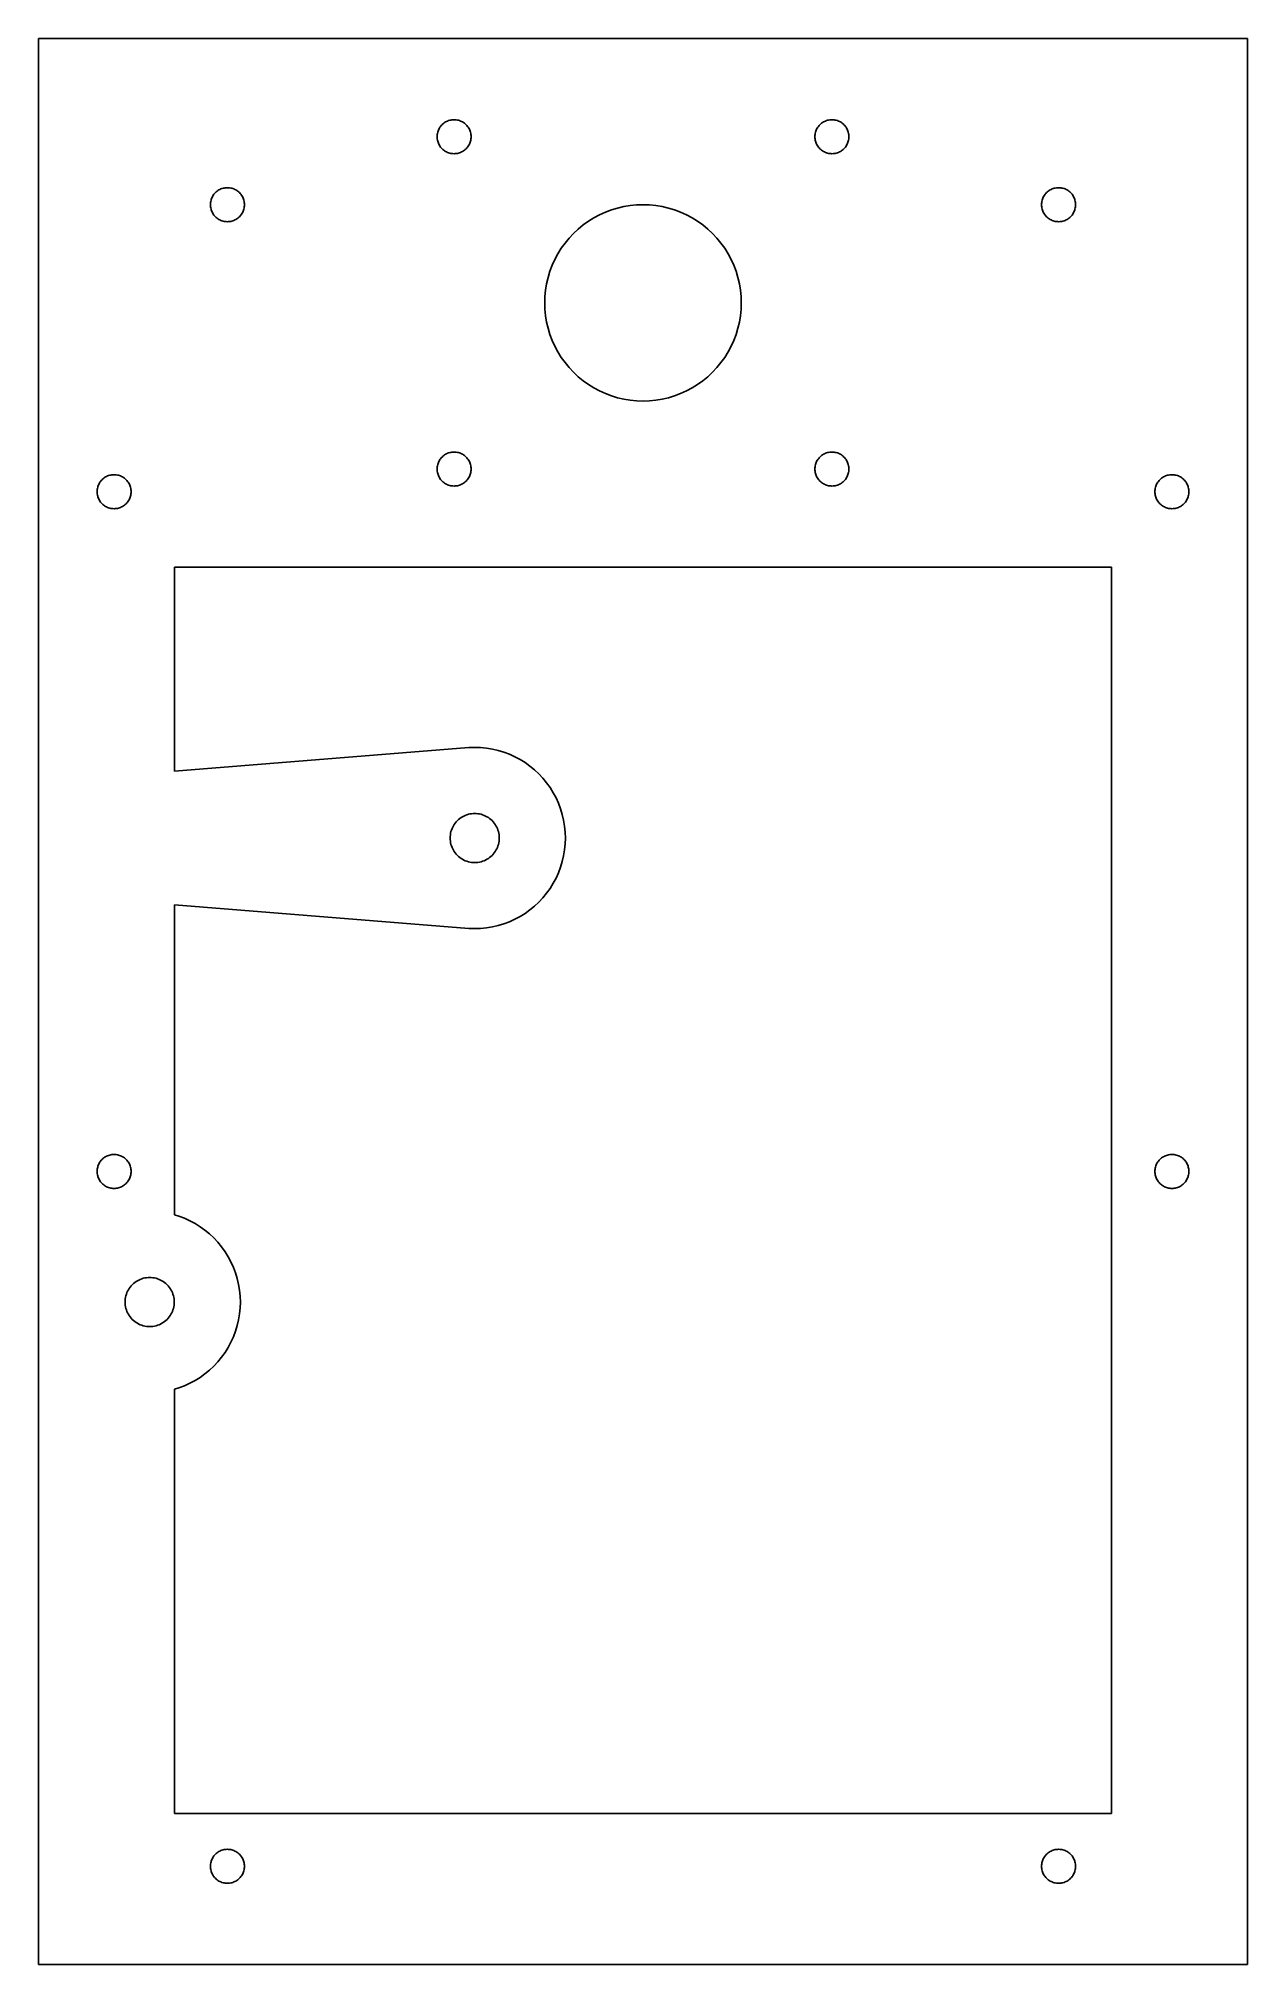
# Model space of a CAD drawing. Header units: metres. Extents: x -80 to 80, y 170 to 425.
import ezdxf

# ---------------------------------------------------------------- set-up
doc = ezdxf.new("R2010")
doc.units = ezdxf.units.M

msp = doc.modelspace()

# ---------------------------------------------------------------- linework, layer by layer
for p, q in [((80, 425), (-80, 425)), ((-80, 425), (-80, 170)), ((80, 170), (80, 425)), ((-27.018, 412.995), (-26.9485, 413.125)), ((-26.9485, 413.125), (-26.8708, 413.25)), ((-26.8708, 413.25), (-26.785, 413.37)), ((-26.785, 413.37), (-26.6916, 413.484)), ((-26.6916, 413.484), (-26.591, 413.591)), ((-26.591, 413.591), (-26.4835, 413.692)), ((-26.4835, 413.692), (-26.3697, 413.785)), ((-26.3697, 413.785), (-26.25, 413.871)), ((-26.25, 413.871), (-26.125, 413.949)), ((-26.125, 413.949), (-25.9951, 414.018)), ((-25.9951, 414.018), (-25.861, 414.079)), ((-25.861, 414.079), (-25.7232, 414.131)), ((-25.7232, 414.131), (-25.5823, 414.173)), ((-25.5823, 414.173), (-25.4389, 414.207)), ((-25.4389, 414.207), (-25.2937, 414.231)), ((-25.2937, 414.231), (-25.1472, 414.245)), ((-25.1472, 414.245), (-25, 414.25)), ((-25, 414.25), (-24.8528, 414.245)), ((-24.8528, 414.245), (-24.7063, 414.231)), ((-24.7063, 414.231), (-24.561, 414.207)), ((-24.561, 414.207), (-24.4176, 414.173)), ((-24.4176, 414.173), (-24.2767, 414.131)), ((-24.2767, 414.131), (-24.139, 414.079)), ((-24.139, 414.079), (-24.0048, 414.018)), ((-24.0048, 414.018), (-23.875, 413.949)), ((-23.875, 413.949), (-23.75, 413.871)), ((-23.75, 413.871), (-23.6303, 413.785)), ((-23.6303, 413.785), (-23.5165, 413.692)), ((-23.5165, 413.692), (-23.409, 413.591)), ((-23.409, 413.591), (-23.3083, 413.484)), ((-23.3083, 413.484), (-23.215, 413.37)), ((-23.215, 413.37), (-23.1292, 413.25)), ((-23.1292, 413.25), (-23.0514, 413.125)), ((-23.0514, 413.125), (-22.982, 412.995)), ((22.982, 412.995), (23.0514, 413.125)), ((23.0514, 413.125), (23.1292, 413.25)), ((23.1292, 413.25), (23.215, 413.37)), ((23.215, 413.37), (23.3083, 413.484)), ((23.3083, 413.484), (23.409, 413.591)), ((23.409, 413.591), (23.5165, 413.692)), ((23.5165, 413.692), (23.6303, 413.785)), ((23.6303, 413.785), (23.75, 413.871)), ((23.75, 413.871), (23.875, 413.949)), ((23.875, 413.949), (24.0048, 414.018)), ((24.0048, 414.018), (24.139, 414.079)), ((24.139, 414.079), (24.2767, 414.131)), ((24.2767, 414.131), (24.4176, 414.173)), ((24.4176, 414.173), (24.561, 414.207)), ((24.561, 414.207), (24.7063, 414.231)), ((24.7063, 414.231), (24.8528, 414.245)), ((24.8528, 414.245), (25, 414.25)), ((25, 414.25), (25.1472, 414.245)), ((25.1472, 414.245), (25.2937, 414.231)), ((25.2937, 414.231), (25.4389, 414.207)), ((25.4389, 414.207), (25.5823, 414.173)), ((25.5823, 414.173), (25.7232, 414.131)), ((25.7232, 414.131), (25.861, 414.079)), ((25.861, 414.079), (25.9951, 414.018)), ((25.9951, 414.018), (26.125, 413.949)), ((26.125, 413.949), (26.25, 413.871)), ((26.25, 413.871), (26.3697, 413.785)), ((26.3697, 413.785), (26.4835, 413.692)), ((26.4835, 413.692), (26.591, 413.591)), ((26.591, 413.591), (26.6916, 413.484)), ((26.6916, 413.484), (26.785, 413.37)), ((26.785, 413.37), (26.8708, 413.25)), ((26.8708, 413.25), (26.9485, 413.125)), ((26.9485, 413.125), (27.018, 412.995)), ((-27.25, 412), (-27.2452, 412.147)), ((-27.2452, 411.853), (-27.25, 412)), ((-27.2452, 412.147), (-27.2307, 412.294)), ((-27.2307, 411.706), (-27.2452, 411.853)), ((-27.2307, 412.294), (-27.2068, 412.439)), ((-27.2068, 411.561), (-27.2307, 411.706)), ((-27.2068, 412.439), (-27.1733, 412.582)), ((-27.1733, 411.418), (-27.2068, 411.561)), ((-27.1733, 412.582), (-27.1306, 412.723)), ((-27.1306, 411.277), (-27.1733, 411.418)), ((-27.1306, 412.723), (-27.0787, 412.861)), ((-27.0787, 411.139), (-27.1306, 411.277)), ((-27.0787, 412.861), (-27.018, 412.995)), ((-27.018, 411.005), (-27.0787, 411.139)), ((-26.9485, 410.875), (-27.018, 411.005)), ((-26.8708, 410.75), (-26.9485, 410.875)), ((-26.785, 410.63), (-26.8708, 410.75)), ((-26.6916, 410.516), (-26.785, 410.63)), ((-23.215, 410.63), (-23.3083, 410.516)), ((-23.1292, 410.75), (-23.215, 410.63)), ((-23.0514, 410.875), (-23.1292, 410.75)), ((-22.982, 411.005), (-23.0514, 410.875)), ((-22.982, 412.995), (-22.9213, 412.861)), ((-22.9213, 411.139), (-22.982, 411.005)), ((-22.9213, 412.861), (-22.8694, 412.723)), ((-22.8694, 411.277), (-22.9213, 411.139)), ((-22.8694, 412.723), (-22.8267, 412.582)), ((-22.8267, 411.418), (-22.8694, 411.277)), ((-22.8267, 412.582), (-22.7932, 412.439)), ((-22.7932, 411.561), (-22.8267, 411.418)), ((-22.7932, 412.439), (-22.7692, 412.294)), ((-22.7692, 411.706), (-22.7932, 411.561)), ((-22.7692, 412.294), (-22.7548, 412.147)), ((-22.7548, 411.853), (-22.7692, 411.706)), ((-22.7548, 412.147), (-22.75, 412)), ((-22.75, 412), (-22.7548, 411.853)), ((22.75, 412), (22.7548, 412.147)), ((22.7548, 411.853), (22.75, 412)), ((22.7548, 412.147), (22.7692, 412.294)), ((22.7692, 411.706), (22.7548, 411.853)), ((22.7692, 412.294), (22.7932, 412.439)), ((22.7932, 411.561), (22.7692, 411.706)), ((22.7932, 412.439), (22.8267, 412.582)), ((22.8267, 411.418), (22.7932, 411.561)), ((22.8267, 412.582), (22.8694, 412.723)), ((22.8694, 411.277), (22.8267, 411.418)), ((22.8694, 412.723), (22.9213, 412.861)), ((22.9213, 411.139), (22.8694, 411.277)), ((22.9213, 412.861), (22.982, 412.995)), ((22.982, 411.005), (22.9213, 411.139)), ((23.0514, 410.875), (22.982, 411.005)), ((23.1292, 410.75), (23.0514, 410.875)), ((23.215, 410.63), (23.1292, 410.75)), ((23.3083, 410.516), (23.215, 410.63)), ((26.785, 410.63), (26.6916, 410.516)), ((26.8708, 410.75), (26.785, 410.63)), ((26.9485, 410.875), (26.8708, 410.75)), ((27.018, 411.005), (26.9485, 410.875)), ((27.018, 412.995), (27.0787, 412.861)), ((27.0787, 411.139), (27.018, 411.005)), ((27.0787, 412.861), (27.1306, 412.723)), ((27.1306, 411.277), (27.0787, 411.139)), ((27.1306, 412.723), (27.1733, 412.582)), ((27.1733, 411.418), (27.1306, 411.277)), ((27.1733, 412.582), (27.2068, 412.439)), ((27.2068, 411.561), (27.1733, 411.418)), ((27.2068, 412.439), (27.2307, 412.294)), ((27.2307, 411.706), (27.2068, 411.561)), ((27.2307, 412.294), (27.2452, 412.147)), ((27.2452, 411.853), (27.2307, 411.706)), ((27.2452, 412.147), (27.25, 412)), ((27.25, 412), (27.2452, 411.853)), ((-26.591, 410.409), (-26.6916, 410.516)), ((-26.4835, 410.308), (-26.591, 410.409)), ((-26.3697, 410.215), (-26.4835, 410.308)), ((-26.25, 410.129), (-26.3697, 410.215)), ((-26.125, 410.051), (-26.25, 410.129)), ((-25.9951, 409.982), (-26.125, 410.051)), ((-25.861, 409.921), (-25.9951, 409.982)), ((-25.7232, 409.869), (-25.861, 409.921)), ((-25.5823, 409.827), (-25.7232, 409.869)), ((-25.4389, 409.793), (-25.5823, 409.827)), ((-25.2937, 409.769), (-25.4389, 409.793)), ((-25.1472, 409.755), (-25.2937, 409.769)), ((-25, 409.75), (-25.1472, 409.755)), ((-24.8528, 409.755), (-25, 409.75)), ((-24.7063, 409.769), (-24.8528, 409.755)), ((-24.561, 409.793), (-24.7063, 409.769)), ((-24.4176, 409.827), (-24.561, 409.793)), ((-24.2767, 409.869), (-24.4176, 409.827)), ((-24.139, 409.921), (-24.2767, 409.869)), ((-24.0048, 409.982), (-24.139, 409.921)), ((-23.875, 410.051), (-24.0048, 409.982)), ((-23.75, 410.129), (-23.875, 410.051)), ((-23.6303, 410.215), (-23.75, 410.129)), ((-23.5165, 410.308), (-23.6303, 410.215)), ((-23.409, 410.409), (-23.5165, 410.308)), ((-23.3083, 410.516), (-23.409, 410.409)), ((23.409, 410.409), (23.3083, 410.516)), ((23.5165, 410.308), (23.409, 410.409)), ((23.6303, 410.215), (23.5165, 410.308)), ((23.75, 410.129), (23.6303, 410.215)), ((23.875, 410.051), (23.75, 410.129)), ((24.0048, 409.982), (23.875, 410.051)), ((24.139, 409.921), (24.0048, 409.982)), ((24.2767, 409.869), (24.139, 409.921)), ((24.4176, 409.827), (24.2767, 409.869)), ((24.561, 409.793), (24.4176, 409.827)), ((24.7063, 409.769), (24.561, 409.793)), ((24.8528, 409.755), (24.7063, 409.769)), ((25, 409.75), (24.8528, 409.755)), ((25.1472, 409.755), (25, 409.75)), ((25.2937, 409.769), (25.1472, 409.755)), ((25.4389, 409.793), (25.2937, 409.769)), ((25.5823, 409.827), (25.4389, 409.793)), ((25.7232, 409.869), (25.5823, 409.827)), ((25.861, 409.921), (25.7232, 409.869)), ((25.9951, 409.982), (25.861, 409.921)), ((26.125, 410.051), (25.9951, 409.982)), ((26.25, 410.129), (26.125, 410.051)), ((26.3697, 410.215), (26.25, 410.129)), ((26.4835, 410.308), (26.3697, 410.215)), ((26.591, 410.409), (26.4835, 410.308)), ((26.6916, 410.516), (26.591, 410.409)), ((-57.25, 403), (-57.2452, 403.147)), ((-57.2452, 402.853), (-57.25, 403)), ((-57.2452, 403.147), (-57.2307, 403.294)), ((-57.2307, 403.294), (-57.2068, 403.439)), ((-57.2068, 403.439), (-57.1733, 403.582)), ((-57.1733, 403.582), (-57.1306, 403.723)), ((-57.1306, 403.723), (-57.0787, 403.861)), ((-57.0787, 403.861), (-57.018, 403.995)), ((-57.018, 403.995), (-56.9485, 404.125)), ((-56.9485, 404.125), (-56.8708, 404.25)), ((-56.8708, 404.25), (-56.785, 404.37)), ((-56.785, 404.37), (-56.6916, 404.484)), ((-56.6916, 404.484), (-56.591, 404.591)), ((-56.591, 404.591), (-56.4835, 404.692)), ((-56.4835, 404.692), (-56.3697, 404.785)), ((-56.3697, 404.785), (-56.25, 404.871)), ((-56.25, 404.871), (-56.125, 404.949)), ((-56.125, 404.949), (-55.9951, 405.018)), ((-55.9951, 405.018), (-55.861, 405.079)), ((-55.861, 405.079), (-55.7232, 405.131)), ((-55.7232, 405.131), (-55.5823, 405.173)), ((-55.5823, 405.173), (-55.4389, 405.207)), ((-55.4389, 405.207), (-55.2937, 405.231)), ((-55.2937, 405.231), (-55.1472, 405.245)), ((-55.1472, 405.245), (-55, 405.25)), ((-55, 405.25), (-54.8528, 405.245)), ((-54.8528, 405.245), (-54.7063, 405.231)), ((-54.7063, 405.231), (-54.561, 405.207)), ((-54.561, 405.207), (-54.4176, 405.173)), ((-54.4176, 405.173), (-54.2767, 405.131)), ((-54.2767, 405.131), (-54.139, 405.079)), ((-54.139, 405.079), (-54.0048, 405.018)), ((-54.0048, 405.018), (-53.875, 404.949)), ((-53.875, 404.949), (-53.75, 404.871)), ((-53.75, 404.871), (-53.6303, 404.785)), ((-53.6303, 404.785), (-53.5165, 404.692)), ((-53.5165, 404.692), (-53.409, 404.591)), ((-53.409, 404.591), (-53.3083, 404.484)), ((-53.3083, 404.484), (-53.215, 404.37)), ((-53.215, 404.37), (-53.1292, 404.25)), ((-53.1292, 404.25), (-53.0514, 404.125)), ((-53.0514, 404.125), (-52.982, 403.995)), ((-52.982, 403.995), (-52.9213, 403.861)), ((-52.9213, 403.861), (-52.8694, 403.723)), ((-52.8694, 403.723), (-52.8267, 403.582)), ((-52.8267, 403.582), (-52.7932, 403.439)), ((-52.7932, 403.439), (-52.7692, 403.294)), ((-52.7692, 403.294), (-52.7548, 403.147)), ((-52.7548, 403.147), (-52.75, 403)), ((-52.75, 403), (-52.7548, 402.853)), ((-1.6968, 402.889), (-0.8502, 402.972)), ((-0.8502, 402.972), (0, 403)), ((0, 403), (0.8502, 402.972)), ((0.8502, 402.972), (1.6968, 402.889)), ((52.75, 403), (52.7548, 403.147)), ((52.7548, 402.853), (52.75, 403)), ((52.7548, 403.147), (52.7692, 403.294)), ((52.7692, 403.294), (52.7932, 403.439)), ((52.7932, 403.439), (52.8267, 403.582)), ((52.8267, 403.582), (52.8694, 403.723)), ((52.8694, 403.723), (52.9213, 403.861)), ((52.9213, 403.861), (52.982, 403.995)), ((52.982, 403.995), (53.0514, 404.125)), ((53.0514, 404.125), (53.1292, 404.25)), ((53.1292, 404.25), (53.215, 404.37)), ((53.215, 404.37), (53.3083, 404.484)), ((53.3083, 404.484), (53.409, 404.591)), ((53.409, 404.591), (53.5165, 404.692)), ((53.5165, 404.692), (53.6303, 404.785)), ((53.6303, 404.785), (53.75, 404.871)), ((53.75, 404.871), (53.875, 404.949)), ((53.875, 404.949), (54.0048, 405.018)), ((54.0048, 405.018), (54.139, 405.079)), ((54.139, 405.079), (54.2767, 405.131)), ((54.2767, 405.131), (54.4176, 405.173)), ((54.4176, 405.173), (54.561, 405.207)), ((54.561, 405.207), (54.7063, 405.231)), ((54.7063, 405.231), (54.8528, 405.245)), ((54.8528, 405.245), (55, 405.25)), ((55, 405.25), (55.1472, 405.245)), ((55.1472, 405.245), (55.2937, 405.231)), ((55.2937, 405.231), (55.4389, 405.207)), ((55.4389, 405.207), (55.5823, 405.173)), ((55.5823, 405.173), (55.7232, 405.131)), ((55.7232, 405.131), (55.861, 405.079)), ((55.861, 405.079), (55.9951, 405.018)), ((55.9951, 405.018), (56.125, 404.949)), ((56.125, 404.949), (56.25, 404.871)), ((56.25, 404.871), (56.3697, 404.785)), ((56.3697, 404.785), (56.4835, 404.692)), ((56.4835, 404.692), (56.591, 404.591)), ((56.591, 404.591), (56.6916, 404.484)), ((56.6916, 404.484), (56.785, 404.37)), ((56.785, 404.37), (56.8708, 404.25)), ((56.8708, 404.25), (56.9485, 404.125)), ((56.9485, 404.125), (57.018, 403.995)), ((57.018, 403.995), (57.0787, 403.861)), ((57.0787, 403.861), (57.1306, 403.723)), ((57.1306, 403.723), (57.1733, 403.582)), ((57.1733, 403.582), (57.2068, 403.439)), ((57.2068, 403.439), (57.2307, 403.294)), ((57.2307, 403.294), (57.2452, 403.147)), ((57.2452, 403.147), (57.25, 403)), ((57.25, 403), (57.2452, 402.853)), ((-57.2307, 402.706), (-57.2452, 402.853)), ((-57.2068, 402.561), (-57.2307, 402.706)), ((-57.1733, 402.418), (-57.2068, 402.561)), ((-57.1306, 402.277), (-57.1733, 402.418)), ((-57.0787, 402.139), (-57.1306, 402.277)), ((-57.018, 402.005), (-57.0787, 402.139)), ((-56.9485, 401.875), (-57.018, 402.005)), ((-56.8708, 401.75), (-56.9485, 401.875)), ((-56.785, 401.63), (-56.8708, 401.75)), ((-56.6916, 401.516), (-56.785, 401.63)), ((-56.591, 401.409), (-56.6916, 401.516)), ((-56.4835, 401.308), (-56.591, 401.409)), ((-56.3697, 401.215), (-56.4835, 401.308)), ((-56.25, 401.129), (-56.3697, 401.215)), ((-56.125, 401.051), (-56.25, 401.129)), ((-55.9951, 400.982), (-56.125, 401.051)), ((-55.861, 400.921), (-55.9951, 400.982)), ((-55.7232, 400.869), (-55.861, 400.921)), ((-55.5823, 400.827), (-55.7232, 400.869)), ((-55.4389, 400.793), (-55.5823, 400.827)), ((-55.2937, 400.769), (-55.4389, 400.793)), ((-55.1472, 400.755), (-55.2937, 400.769)), ((-55, 400.75), (-55.1472, 400.755)), ((-54.8528, 400.755), (-55, 400.75)), ((-54.7063, 400.769), (-54.8528, 400.755)), ((-54.561, 400.793), (-54.7063, 400.769)), ((-54.4176, 400.827), (-54.561, 400.793)), ((-54.2767, 400.869), (-54.4176, 400.827)), ((-54.139, 400.921), (-54.2767, 400.869)), ((-54.0048, 400.982), (-54.139, 400.921)), ((-53.875, 401.051), (-54.0048, 400.982)), ((-53.75, 401.129), (-53.875, 401.051)), ((-53.6303, 401.215), (-53.75, 401.129)), ((-53.5165, 401.308), (-53.6303, 401.215)), ((-53.409, 401.409), (-53.5165, 401.308)), ((-53.3083, 401.516), (-53.409, 401.409)), ((-53.215, 401.63), (-53.3083, 401.516)), ((-53.1292, 401.75), (-53.215, 401.63)), ((-53.0514, 401.875), (-53.1292, 401.75)), ((-52.982, 402.005), (-53.0514, 401.875)), ((-52.9213, 402.139), (-52.982, 402.005)), ((-52.8694, 402.277), (-52.9213, 402.139)), ((-52.8267, 402.418), (-52.8694, 402.277)), ((-52.7932, 402.561), (-52.8267, 402.418)), ((-52.7692, 402.706), (-52.7932, 402.561)), ((-52.7548, 402.853), (-52.7692, 402.706)), ((-7.9139, 400.314), (-7.2224, 400.809)), ((-7.2224, 400.809), (-6.5, 401.258)), ((-6.5, 401.258), (-5.7497, 401.659)), ((-5.7497, 401.659), (-4.9749, 402.01)), ((-4.9749, 402.01), (-4.1787, 402.31)), ((-4.1787, 402.31), (-3.3646, 402.557)), ((-3.3646, 402.557), (-2.5362, 402.75)), ((-2.5362, 402.75), (-1.6968, 402.889)), ((1.6968, 402.889), (2.5362, 402.75)), ((2.5362, 402.75), (3.3646, 402.557)), ((3.3646, 402.557), (4.1787, 402.31)), ((4.1787, 402.31), (4.9749, 402.01)), ((4.9749, 402.01), (5.7497, 401.659)), ((5.7497, 401.659), (6.5, 401.258)), ((6.5, 401.258), (7.2224, 400.809)), ((7.2224, 400.809), (7.9139, 400.314)), ((52.7692, 402.706), (52.7548, 402.853)), ((52.7932, 402.561), (52.7692, 402.706)), ((52.8267, 402.418), (52.7932, 402.561)), ((52.8694, 402.277), (52.8267, 402.418)), ((52.9213, 402.139), (52.8694, 402.277)), ((52.982, 402.005), (52.9213, 402.139)), ((53.0514, 401.875), (52.982, 402.005)), ((53.1292, 401.75), (53.0514, 401.875)), ((53.215, 401.63), (53.1292, 401.75)), ((53.3083, 401.516), (53.215, 401.63)), ((53.409, 401.409), (53.3083, 401.516)), ((53.5165, 401.308), (53.409, 401.409)), ((53.6303, 401.215), (53.5165, 401.308)), ((53.75, 401.129), (53.6303, 401.215)), ((53.875, 401.051), (53.75, 401.129)), ((54.0048, 400.982), (53.875, 401.051)), ((54.139, 400.921), (54.0048, 400.982)), ((54.2767, 400.869), (54.139, 400.921)), ((54.4176, 400.827), (54.2767, 400.869)), ((54.561, 400.793), (54.4176, 400.827)), ((54.7063, 400.769), (54.561, 400.793)), ((54.8528, 400.755), (54.7063, 400.769)), ((55, 400.75), (54.8528, 400.755)), ((55.1472, 400.755), (55, 400.75)), ((55.2937, 400.769), (55.1472, 400.755)), ((55.4389, 400.793), (55.2937, 400.769)), ((55.5823, 400.827), (55.4389, 400.793)), ((55.7232, 400.869), (55.5823, 400.827)), ((55.861, 400.921), (55.7232, 400.869)), ((55.9951, 400.982), (55.861, 400.921)), ((56.125, 401.051), (55.9951, 400.982)), ((56.25, 401.129), (56.125, 401.051)), ((56.3697, 401.215), (56.25, 401.129)), ((56.4835, 401.308), (56.3697, 401.215)), ((56.591, 401.409), (56.4835, 401.308)), ((56.6916, 401.516), (56.591, 401.409)), ((56.785, 401.63), (56.6916, 401.516)), ((56.8708, 401.75), (56.785, 401.63)), ((56.9485, 401.875), (56.8708, 401.75)), ((57.018, 402.005), (56.9485, 401.875)), ((57.0787, 402.139), (57.018, 402.005)), ((57.1306, 402.277), (57.0787, 402.139)), ((57.1733, 402.418), (57.1306, 402.277)), ((57.2068, 402.561), (57.1733, 402.418)), ((57.2307, 402.706), (57.2068, 402.561)), ((57.2452, 402.853), (57.2307, 402.706)), ((-10.8091, 397.222), (-10.3136, 397.914)), ((-10.3136, 397.914), (-9.7739, 398.571)), ((-9.7739, 398.571), (-9.1924, 399.192)), ((-9.1924, 399.192), (-8.5715, 399.774)), ((-8.5715, 399.774), (-7.9139, 400.314)), ((7.9139, 400.314), (8.5715, 399.774)), ((8.5715, 399.774), (9.1924, 399.192)), ((9.1924, 399.192), (9.7739, 398.571)), ((9.7739, 398.571), (10.3136, 397.914)), ((10.3136, 397.914), (10.8091, 397.222)), ((-12.0104, 394.975), (-11.6593, 395.75)), ((-11.6593, 395.75), (-11.2583, 396.5)), ((-11.2583, 396.5), (-10.8091, 397.222)), ((10.8091, 397.222), (11.2583, 396.5)), ((11.2583, 396.5), (11.6593, 395.75)), ((11.6593, 395.75), (12.0104, 394.975)), ((-12.7502, 392.536), (-12.557, 393.365)), ((-12.557, 393.365), (-12.3101, 394.179)), ((-12.3101, 394.179), (-12.0104, 394.975)), ((12.0104, 394.975), (12.3101, 394.179)), ((12.3101, 394.179), (12.557, 393.365)), ((12.557, 393.365), (12.7502, 392.536)), ((-13, 390), (-12.9722, 390.85)), ((-12.9722, 390.85), (-12.8888, 391.697)), ((-12.8888, 391.697), (-12.7502, 392.536)), ((12.7502, 392.536), (12.8888, 391.697)), ((12.8888, 391.697), (12.9722, 390.85)), ((12.9722, 390.85), (13, 390)), ((-12.9722, 389.15), (-13, 390)), ((-12.8888, 388.303), (-12.9722, 389.15)), ((-12.7502, 387.464), (-12.8888, 388.303)), ((12.8888, 388.303), (12.7502, 387.464)), ((12.9722, 389.15), (12.8888, 388.303)), ((13, 390), (12.9722, 389.15)), ((-12.557, 386.635), (-12.7502, 387.464)), ((-12.3101, 385.821), (-12.557, 386.635)), ((-12.0104, 385.025), (-12.3101, 385.821)), ((12.3101, 385.821), (12.0104, 385.025)), ((12.557, 386.635), (12.3101, 385.821)), ((12.7502, 387.464), (12.557, 386.635)), ((-11.6593, 384.25), (-12.0104, 385.025)), ((-11.2583, 383.5), (-11.6593, 384.25)), ((-10.8091, 382.778), (-11.2583, 383.5)), ((-10.3136, 382.086), (-10.8091, 382.778)), ((10.8091, 382.778), (10.3136, 382.086)), ((11.2583, 383.5), (10.8091, 382.778)), ((11.6593, 384.25), (11.2583, 383.5)), ((12.0104, 385.025), (11.6593, 384.25)), ((-9.7739, 381.428), (-10.3136, 382.086)), ((-9.1924, 380.808), (-9.7739, 381.428)), ((-8.5715, 380.226), (-9.1924, 380.808)), ((-7.9139, 379.686), (-8.5715, 380.226)), ((8.5715, 380.226), (7.9139, 379.686)), ((9.1924, 380.808), (8.5715, 380.226)), ((9.7739, 381.428), (9.1924, 380.808)), ((10.3136, 382.086), (9.7739, 381.428)), ((-7.2224, 379.191), (-7.9139, 379.686)), ((-6.5, 378.742), (-7.2224, 379.191)), ((-5.7497, 378.341), (-6.5, 378.742)), ((-4.9749, 377.99), (-5.7497, 378.341)), ((-4.1787, 377.69), (-4.9749, 377.99)), ((-3.3646, 377.443), (-4.1787, 377.69)), ((-2.5362, 377.25), (-3.3646, 377.443)), ((3.3646, 377.443), (2.5362, 377.25)), ((4.1787, 377.69), (3.3646, 377.443)), ((4.9749, 377.99), (4.1787, 377.69)), ((5.7497, 378.341), (4.9749, 377.99)), ((6.5, 378.742), (5.7497, 378.341)), ((7.2224, 379.191), (6.5, 378.742)), ((7.9139, 379.686), (7.2224, 379.191)), ((-1.6968, 377.111), (-2.5362, 377.25)), ((-0.8502, 377.028), (-1.6968, 377.111)), ((0, 377), (-0.8502, 377.028)), ((0.8502, 377.028), (0, 377)), ((1.6968, 377.111), (0.8502, 377.028)), ((2.5362, 377.25), (1.6968, 377.111)), ((-26.4835, 369.692), (-26.3697, 369.785)), ((-26.3697, 369.785), (-26.25, 369.871)), ((-26.25, 369.871), (-26.125, 369.949)), ((-26.125, 369.949), (-25.9951, 370.018)), ((-25.9951, 370.018), (-25.861, 370.079)), ((-25.861, 370.079), (-25.7232, 370.131)), ((-25.7232, 370.131), (-25.5823, 370.173)), ((-25.5823, 370.173), (-25.4389, 370.207)), ((-25.4389, 370.207), (-25.2937, 370.231)), ((-25.2937, 370.231), (-25.1472, 370.245)), ((-25.1472, 370.245), (-25, 370.25)), ((-25, 370.25), (-24.8528, 370.245)), ((-24.8528, 370.245), (-24.7063, 370.231)), ((-24.7063, 370.231), (-24.561, 370.207)), ((-24.561, 370.207), (-24.4176, 370.173)), ((-24.4176, 370.173), (-24.2767, 370.131)), ((-24.2767, 370.131), (-24.139, 370.079)), ((-24.139, 370.079), (-24.0048, 370.018)), ((-24.0048, 370.018), (-23.875, 369.949)), ((-23.875, 369.949), (-23.75, 369.871)), ((-23.75, 369.871), (-23.6303, 369.785)), ((-23.6303, 369.785), (-23.5165, 369.692)), ((23.5165, 369.692), (23.6303, 369.785)), ((23.6303, 369.785), (23.75, 369.871)), ((23.75, 369.871), (23.875, 369.949)), ((23.875, 369.949), (24.0048, 370.018)), ((24.0048, 370.018), (24.139, 370.079)), ((24.139, 370.079), (24.2767, 370.131)), ((24.2767, 370.131), (24.4176, 370.173)), ((24.4176, 370.173), (24.561, 370.207)), ((24.561, 370.207), (24.7063, 370.231)), ((24.7063, 370.231), (24.8528, 370.245)), ((24.8528, 370.245), (25, 370.25)), ((25, 370.25), (25.1472, 370.245)), ((25.1472, 370.245), (25.2937, 370.231)), ((25.2937, 370.231), (25.4389, 370.207)), ((25.4389, 370.207), (25.5823, 370.173)), ((25.5823, 370.173), (25.7232, 370.131)), ((25.7232, 370.131), (25.861, 370.079)), ((25.861, 370.079), (25.9951, 370.018)), ((25.9951, 370.018), (26.125, 369.949)), ((26.125, 369.949), (26.25, 369.871)), ((26.25, 369.871), (26.3697, 369.785)), ((26.3697, 369.785), (26.4835, 369.692)), ((-70.5823, 367.173), (-70.4389, 367.207)), ((-70.4389, 367.207), (-70.2937, 367.231)), ((-70.2937, 367.231), (-70.1472, 367.245)), ((-70.1472, 367.245), (-70, 367.25)), ((-70, 367.25), (-69.8528, 367.245)), ((-69.8528, 367.245), (-69.7063, 367.231)), ((-69.7063, 367.231), (-69.561, 367.207)), ((-69.561, 367.207), (-69.4176, 367.173)), ((-27.25, 368), (-27.2452, 368.147)), ((-27.2452, 367.853), (-27.25, 368)), ((-27.2452, 368.147), (-27.2307, 368.294)), ((-27.2307, 367.706), (-27.2452, 367.853)), ((-27.2307, 368.294), (-27.2068, 368.439)), ((-27.2068, 367.561), (-27.2307, 367.706)), ((-27.2068, 368.439), (-27.1733, 368.582)), ((-27.1733, 367.418), (-27.2068, 367.561)), ((-27.1733, 368.582), (-27.1306, 368.723)), ((-27.1306, 367.277), (-27.1733, 367.418)), ((-27.1306, 368.723), (-27.0787, 368.861)), ((-27.0787, 367.139), (-27.1306, 367.277)), ((-27.0787, 368.861), (-27.018, 368.995)), ((-27.018, 368.995), (-26.9485, 369.125)), ((-26.9485, 369.125), (-26.8708, 369.25)), ((-26.8708, 369.25), (-26.785, 369.37)), ((-26.785, 369.37), (-26.6916, 369.484)), ((-26.6916, 369.484), (-26.591, 369.591)), ((-26.591, 369.591), (-26.4835, 369.692)), ((-23.5165, 369.692), (-23.409, 369.591)), ((-23.409, 369.591), (-23.3083, 369.484)), ((-23.3083, 369.484), (-23.215, 369.37)), ((-23.215, 369.37), (-23.1292, 369.25)), ((-23.1292, 369.25), (-23.0514, 369.125)), ((-23.0514, 369.125), (-22.982, 368.995)), ((-22.982, 368.995), (-22.9213, 368.861)), ((-22.9213, 368.861), (-22.8694, 368.723)), ((-22.8694, 367.277), (-22.9213, 367.139)), ((-22.8694, 368.723), (-22.8267, 368.582)), ((-22.8267, 367.418), (-22.8694, 367.277)), ((-22.8267, 368.582), (-22.7932, 368.439)), ((-22.7932, 367.561), (-22.8267, 367.418)), ((-22.7932, 368.439), (-22.7692, 368.294)), ((-22.7692, 367.706), (-22.7932, 367.561)), ((-22.7692, 368.294), (-22.7548, 368.147)), ((-22.7548, 367.853), (-22.7692, 367.706)), ((-22.7548, 368.147), (-22.75, 368)), ((-22.75, 368), (-22.7548, 367.853)), ((22.75, 368), (22.7548, 368.147)), ((22.7548, 367.853), (22.75, 368)), ((22.7548, 368.147), (22.7692, 368.294)), ((22.7692, 367.706), (22.7548, 367.853)), ((22.7692, 368.294), (22.7932, 368.439)), ((22.7932, 367.561), (22.7692, 367.706)), ((22.7932, 368.439), (22.8267, 368.582)), ((22.8267, 367.418), (22.7932, 367.561)), ((22.8267, 368.582), (22.8694, 368.723)), ((22.8694, 367.277), (22.8267, 367.418)), ((22.8694, 368.723), (22.9213, 368.861)), ((22.9213, 367.139), (22.8694, 367.277)), ((22.9213, 368.861), (22.982, 368.995)), ((22.982, 368.995), (23.0514, 369.125)), ((23.0514, 369.125), (23.1292, 369.25)), ((23.1292, 369.25), (23.215, 369.37)), ((23.215, 369.37), (23.3083, 369.484)), ((23.3083, 369.484), (23.409, 369.591)), ((23.409, 369.591), (23.5165, 369.692)), ((26.4835, 369.692), (26.591, 369.591)), ((26.591, 369.591), (26.6916, 369.484)), ((26.6916, 369.484), (26.785, 369.37)), ((26.785, 369.37), (26.8708, 369.25)), ((26.8708, 369.25), (26.9485, 369.125)), ((26.9485, 369.125), (27.018, 368.995)), ((27.018, 368.995), (27.0787, 368.861)), ((27.0787, 368.861), (27.1306, 368.723)), ((27.1306, 367.277), (27.0787, 367.139)), ((27.1306, 368.723), (27.1733, 368.582)), ((27.1733, 367.418), (27.1306, 367.277)), ((27.1733, 368.582), (27.2068, 368.439)), ((27.2068, 367.561), (27.1733, 367.418)), ((27.2068, 368.439), (27.2307, 368.294)), ((27.2307, 367.706), (27.2068, 367.561)), ((27.2307, 368.294), (27.2452, 368.147)), ((27.2452, 367.853), (27.2307, 367.706)), ((27.2452, 368.147), (27.25, 368)), ((27.25, 368), (27.2452, 367.853)), ((69.4176, 367.173), (69.561, 367.207)), ((69.561, 367.207), (69.7063, 367.231)), ((69.7063, 367.231), (69.8528, 367.245)), ((69.8528, 367.245), (70, 367.25)), ((70, 367.25), (70.1472, 367.245)), ((70.1472, 367.245), (70.2937, 367.231)), ((70.2937, 367.231), (70.4389, 367.207)), ((70.4389, 367.207), (70.5823, 367.173)), ((-72.25, 365), (-72.2452, 365.147)), ((-72.2452, 364.853), (-72.25, 365)), ((-72.2452, 365.147), (-72.2307, 365.294)), ((-72.2307, 364.706), (-72.2452, 364.853)), ((-72.2307, 365.294), (-72.2068, 365.439)), ((-72.2068, 364.561), (-72.2307, 364.706)), ((-72.2068, 365.439), (-72.1733, 365.582)), ((-72.1733, 365.582), (-72.1306, 365.723)), ((-72.1306, 365.723), (-72.0787, 365.861)), ((-72.0787, 365.861), (-72.018, 365.995)), ((-72.018, 365.995), (-71.9485, 366.125)), ((-71.9485, 366.125), (-71.8708, 366.25)), ((-71.8708, 366.25), (-71.785, 366.37)), ((-71.785, 366.37), (-71.6916, 366.484)), ((-71.6916, 366.484), (-71.591, 366.591)), ((-71.591, 366.591), (-71.4835, 366.692)), ((-71.4835, 366.692), (-71.3697, 366.785)), ((-71.3697, 366.785), (-71.25, 366.871)), ((-71.25, 366.871), (-71.125, 366.949)), ((-71.125, 366.949), (-70.9951, 367.018)), ((-70.9951, 367.018), (-70.861, 367.079)), ((-70.861, 367.079), (-70.7232, 367.131)), ((-70.7232, 367.131), (-70.5823, 367.173)), ((-69.4176, 367.173), (-69.2767, 367.131)), ((-69.2767, 367.131), (-69.139, 367.079)), ((-69.139, 367.079), (-69.0048, 367.018)), ((-69.0048, 367.018), (-68.875, 366.949)), ((-68.875, 366.949), (-68.75, 366.871)), ((-68.75, 366.871), (-68.6303, 366.785)), ((-68.6303, 366.785), (-68.5165, 366.692)), ((-68.5165, 366.692), (-68.409, 366.591)), ((-68.409, 366.591), (-68.3083, 366.484)), ((-68.3083, 366.484), (-68.215, 366.37)), ((-68.215, 366.37), (-68.1292, 366.25)), ((-68.1292, 366.25), (-68.0514, 366.125)), ((-68.0514, 366.125), (-67.982, 365.995)), ((-67.982, 365.995), (-67.9213, 365.861)), ((-67.9213, 365.861), (-67.8694, 365.723)), ((-67.8694, 365.723), (-67.8267, 365.582)), ((-67.8267, 365.582), (-67.7932, 365.439)), ((-67.7932, 365.439), (-67.7692, 365.294)), ((-67.7692, 364.706), (-67.7932, 364.561)), ((-67.7692, 365.294), (-67.7548, 365.147)), ((-67.7548, 364.853), (-67.7692, 364.706)), ((-67.7548, 365.147), (-67.75, 365)), ((-67.75, 365), (-67.7548, 364.853)), ((-27.018, 367.005), (-27.0787, 367.139)), ((-26.9485, 366.875), (-27.018, 367.005)), ((-26.8708, 366.75), (-26.9485, 366.875)), ((-26.785, 366.63), (-26.8708, 366.75)), ((-26.6916, 366.516), (-26.785, 366.63)), ((-26.591, 366.409), (-26.6916, 366.516)), ((-26.4835, 366.308), (-26.591, 366.409)), ((-26.3697, 366.215), (-26.4835, 366.308)), ((-26.25, 366.129), (-26.3697, 366.215)), ((-26.125, 366.051), (-26.25, 366.129)), ((-25.9951, 365.982), (-26.125, 366.051)), ((-25.861, 365.921), (-25.9951, 365.982)), ((-25.7232, 365.869), (-25.861, 365.921)), ((-25.5823, 365.827), (-25.7232, 365.869)), ((-25.4389, 365.793), (-25.5823, 365.827)), ((-25.2937, 365.769), (-25.4389, 365.793)), ((-25.1472, 365.755), (-25.2937, 365.769)), ((-25, 365.75), (-25.1472, 365.755)), ((-24.8528, 365.755), (-25, 365.75)), ((-24.7063, 365.769), (-24.8528, 365.755)), ((-24.561, 365.793), (-24.7063, 365.769)), ((-24.4176, 365.827), (-24.561, 365.793)), ((-24.2767, 365.869), (-24.4176, 365.827)), ((-24.139, 365.921), (-24.2767, 365.869)), ((-24.0048, 365.982), (-24.139, 365.921)), ((-23.875, 366.051), (-24.0048, 365.982)), ((-23.75, 366.129), (-23.875, 366.051)), ((-23.6303, 366.215), (-23.75, 366.129)), ((-23.5165, 366.308), (-23.6303, 366.215)), ((-23.409, 366.409), (-23.5165, 366.308)), ((-23.3083, 366.516), (-23.409, 366.409)), ((-23.215, 366.63), (-23.3083, 366.516)), ((-23.1292, 366.75), (-23.215, 366.63)), ((-23.0514, 366.875), (-23.1292, 366.75)), ((-22.982, 367.005), (-23.0514, 366.875)), ((-22.9213, 367.139), (-22.982, 367.005)), ((22.982, 367.005), (22.9213, 367.139)), ((23.0514, 366.875), (22.982, 367.005)), ((23.1292, 366.75), (23.0514, 366.875)), ((23.215, 366.63), (23.1292, 366.75)), ((23.3083, 366.516), (23.215, 366.63)), ((23.409, 366.409), (23.3083, 366.516)), ((23.5165, 366.308), (23.409, 366.409)), ((23.6303, 366.215), (23.5165, 366.308)), ((23.75, 366.129), (23.6303, 366.215)), ((23.875, 366.051), (23.75, 366.129)), ((24.0048, 365.982), (23.875, 366.051)), ((24.139, 365.921), (24.0048, 365.982)), ((24.2767, 365.869), (24.139, 365.921)), ((24.4176, 365.827), (24.2767, 365.869)), ((24.561, 365.793), (24.4176, 365.827)), ((24.7063, 365.769), (24.561, 365.793)), ((24.8528, 365.755), (24.7063, 365.769)), ((25, 365.75), (24.8528, 365.755)), ((25.1472, 365.755), (25, 365.75)), ((25.2937, 365.769), (25.1472, 365.755)), ((25.4389, 365.793), (25.2937, 365.769)), ((25.5823, 365.827), (25.4389, 365.793)), ((25.7232, 365.869), (25.5823, 365.827)), ((25.861, 365.921), (25.7232, 365.869)), ((25.9951, 365.982), (25.861, 365.921)), ((26.125, 366.051), (25.9951, 365.982)), ((26.25, 366.129), (26.125, 366.051)), ((26.3697, 366.215), (26.25, 366.129)), ((26.4835, 366.308), (26.3697, 366.215)), ((26.591, 366.409), (26.4835, 366.308)), ((26.6916, 366.516), (26.591, 366.409)), ((26.785, 366.63), (26.6916, 366.516)), ((26.8708, 366.75), (26.785, 366.63)), ((26.9485, 366.875), (26.8708, 366.75)), ((27.018, 367.005), (26.9485, 366.875)), ((27.0787, 367.139), (27.018, 367.005)), ((67.75, 365), (67.7548, 365.147)), ((67.7548, 364.853), (67.75, 365)), ((67.7548, 365.147), (67.7692, 365.294)), ((67.7692, 364.706), (67.7548, 364.853)), ((67.7692, 365.294), (67.7932, 365.439)), ((67.7932, 364.561), (67.7692, 364.706)), ((67.7932, 365.439), (67.8267, 365.582)), ((67.8267, 365.582), (67.8694, 365.723)), ((67.8694, 365.723), (67.9213, 365.861)), ((67.9213, 365.861), (67.982, 365.995)), ((67.982, 365.995), (68.0514, 366.125)), ((68.0514, 366.125), (68.1292, 366.25)), ((68.1292, 366.25), (68.215, 366.37)), ((68.215, 366.37), (68.3083, 366.484)), ((68.3083, 366.484), (68.409, 366.591)), ((68.409, 366.591), (68.5165, 366.692)), ((68.5165, 366.692), (68.6303, 366.785)), ((68.6303, 366.785), (68.75, 366.871)), ((68.75, 366.871), (68.875, 366.949)), ((68.875, 366.949), (69.0048, 367.018)), ((69.0048, 367.018), (69.139, 367.079)), ((69.139, 367.079), (69.2767, 367.131)), ((69.2767, 367.131), (69.4176, 367.173)), ((70.5823, 367.173), (70.7232, 367.131)), ((70.7232, 367.131), (70.861, 367.079)), ((70.861, 367.079), (70.9951, 367.018)), ((70.9951, 367.018), (71.125, 366.949)), ((71.125, 366.949), (71.25, 366.871)), ((71.25, 366.871), (71.3697, 366.785)), ((71.3697, 366.785), (71.4835, 366.692)), ((71.4835, 366.692), (71.591, 366.591)), ((71.591, 366.591), (71.6916, 366.484)), ((71.6916, 366.484), (71.785, 366.37)), ((71.785, 366.37), (71.8708, 366.25)), ((71.8708, 366.25), (71.9485, 366.125)), ((71.9485, 366.125), (72.018, 365.995)), ((72.018, 365.995), (72.0787, 365.861)), ((72.0787, 365.861), (72.1306, 365.723)), ((72.1306, 365.723), (72.1733, 365.582)), ((72.1733, 365.582), (72.2068, 365.439)), ((72.2068, 365.439), (72.2307, 365.294)), ((72.2307, 364.706), (72.2068, 364.561)), ((72.2307, 365.294), (72.2452, 365.147)), ((72.2452, 364.853), (72.2307, 364.706)), ((72.2452, 365.147), (72.25, 365)), ((72.25, 365), (72.2452, 364.853)), ((-72.1733, 364.418), (-72.2068, 364.561)), ((-72.1306, 364.277), (-72.1733, 364.418)), ((-72.0787, 364.139), (-72.1306, 364.277)), ((-72.018, 364.005), (-72.0787, 364.139)), ((-71.9485, 363.875), (-72.018, 364.005)), ((-71.8708, 363.75), (-71.9485, 363.875)), ((-71.785, 363.63), (-71.8708, 363.75)), ((-71.6916, 363.516), (-71.785, 363.63)), ((-71.591, 363.409), (-71.6916, 363.516)), ((-71.4835, 363.308), (-71.591, 363.409)), ((-71.3697, 363.215), (-71.4835, 363.308)), ((-71.25, 363.129), (-71.3697, 363.215)), ((-71.125, 363.051), (-71.25, 363.129)), ((-70.9951, 362.982), (-71.125, 363.051)), ((-70.861, 362.921), (-70.9951, 362.982)), ((-70.7232, 362.869), (-70.861, 362.921)), ((-70.5823, 362.827), (-70.7232, 362.869)), ((-70.4389, 362.793), (-70.5823, 362.827)), ((-70.2937, 362.769), (-70.4389, 362.793)), ((-70.1472, 362.755), (-70.2937, 362.769)), ((-70, 362.75), (-70.1472, 362.755)), ((-69.8528, 362.755), (-70, 362.75)), ((-69.7063, 362.769), (-69.8528, 362.755)), ((-69.561, 362.793), (-69.7063, 362.769)), ((-69.4176, 362.827), (-69.561, 362.793)), ((-69.2767, 362.869), (-69.4176, 362.827)), ((-69.139, 362.921), (-69.2767, 362.869)), ((-69.0048, 362.982), (-69.139, 362.921)), ((-68.875, 363.051), (-69.0048, 362.982)), ((-68.75, 363.129), (-68.875, 363.051)), ((-68.6303, 363.215), (-68.75, 363.129)), ((-68.5165, 363.308), (-68.6303, 363.215)), ((-68.409, 363.409), (-68.5165, 363.308)), ((-68.3083, 363.516), (-68.409, 363.409)), ((-68.215, 363.63), (-68.3083, 363.516)), ((-68.1292, 363.75), (-68.215, 363.63)), ((-68.0514, 363.875), (-68.1292, 363.75)), ((-67.982, 364.005), (-68.0514, 363.875)), ((-67.9213, 364.139), (-67.982, 364.005)), ((-67.8694, 364.277), (-67.9213, 364.139)), ((-67.8267, 364.418), (-67.8694, 364.277)), ((-67.7932, 364.561), (-67.8267, 364.418)), ((67.8267, 364.418), (67.7932, 364.561)), ((67.8694, 364.277), (67.8267, 364.418)), ((67.9213, 364.139), (67.8694, 364.277)), ((67.982, 364.005), (67.9213, 364.139)), ((68.0514, 363.875), (67.982, 364.005)), ((68.1292, 363.75), (68.0514, 363.875)), ((68.215, 363.63), (68.1292, 363.75)), ((68.3083, 363.516), (68.215, 363.63)), ((68.409, 363.409), (68.3083, 363.516)), ((68.5165, 363.308), (68.409, 363.409)), ((68.6303, 363.215), (68.5165, 363.308)), ((68.75, 363.129), (68.6303, 363.215)), ((68.875, 363.051), (68.75, 363.129)), ((69.0048, 362.982), (68.875, 363.051)), ((69.139, 362.921), (69.0048, 362.982)), ((69.2767, 362.869), (69.139, 362.921)), ((69.4176, 362.827), (69.2767, 362.869)), ((69.561, 362.793), (69.4176, 362.827)), ((69.7063, 362.769), (69.561, 362.793)), ((69.8528, 362.755), (69.7063, 362.769)), ((70, 362.75), (69.8528, 362.755)), ((70.1472, 362.755), (70, 362.75)), ((70.2937, 362.769), (70.1472, 362.755)), ((70.4389, 362.793), (70.2937, 362.769)), ((70.5823, 362.827), (70.4389, 362.793)), ((70.7232, 362.869), (70.5823, 362.827)), ((70.861, 362.921), (70.7232, 362.869)), ((70.9951, 362.982), (70.861, 362.921)), ((71.125, 363.051), (70.9951, 362.982)), ((71.25, 363.129), (71.125, 363.051)), ((71.3697, 363.215), (71.25, 363.129)), ((71.4835, 363.308), (71.3697, 363.215)), ((71.591, 363.409), (71.4835, 363.308)), ((71.6916, 363.516), (71.591, 363.409)), ((71.785, 363.63), (71.6916, 363.516)), ((71.8708, 363.75), (71.785, 363.63)), ((71.9485, 363.875), (71.8708, 363.75)), ((72.018, 364.005), (71.9485, 363.875)), ((72.0787, 364.139), (72.018, 364.005)), ((72.1306, 364.277), (72.0787, 364.139)), ((72.1733, 364.418), (72.1306, 364.277)), ((72.2068, 364.561), (72.1733, 364.418)), ((-62, 327.978), (-62, 355)), ((-62, 355), (62, 355)), ((62, 355), (62, 190)), ((-23.0579, 331.12), (-62, 327.978)), ((-22.2731, 331.146), (-23.0579, 331.12)), ((-21.4882, 331.12), (-22.2731, 331.146)), ((-20.7068, 331.043), (-21.4882, 331.12)), ((-19.932, 330.915), (-20.7068, 331.043)), ((-19.1673, 330.737), (-19.932, 330.915)), ((-18.4158, 330.509), (-19.1673, 330.737)), ((-17.6809, 330.232), (-18.4158, 330.509)), ((-16.9656, 329.908), (-17.6809, 330.232)), ((-16.2731, 329.538), (-16.9656, 329.908)), ((-15.6062, 329.123), (-16.2731, 329.538)), ((-14.9679, 328.666), (-15.6062, 329.123)), ((-14.3609, 328.168), (-14.9679, 328.666)), ((-13.7878, 327.631), (-14.3609, 328.168)), ((-13.251, 327.058), (-13.7878, 327.631)), ((-12.7528, 326.451), (-13.251, 327.058)), ((-12.2954, 325.812), (-12.7528, 326.451)), ((-11.8808, 325.146), (-12.2954, 325.812)), ((-11.5106, 324.453), (-11.8808, 325.146)), ((-11.1865, 323.738), (-11.5106, 324.453)), ((-24.7166, 321.288), (-24.5712, 321.444)), ((-24.5712, 321.444), (-24.416, 321.589)), ((-24.416, 321.589), (-24.2516, 321.724)), ((-24.2516, 321.724), (-24.0787, 321.848)), ((-24.0787, 321.848), (-23.8981, 321.96)), ((-23.8981, 321.96), (-23.7105, 322.06)), ((-23.7105, 322.06), (-23.5168, 322.148)), ((-23.5168, 322.148), (-23.3178, 322.223)), ((-23.3178, 322.223), (-23.1142, 322.285)), ((-23.1142, 322.285), (-22.9071, 322.333)), ((-22.9071, 322.333), (-22.6973, 322.368)), ((-22.6973, 322.368), (-22.4856, 322.389)), ((-22.4856, 322.389), (-22.2731, 322.396)), ((-22.2731, 322.396), (-22.0605, 322.389)), ((-22.0605, 322.389), (-21.8489, 322.368)), ((-21.8489, 322.368), (-21.639, 322.333)), ((-21.639, 322.333), (-21.4319, 322.285)), ((-21.4319, 322.285), (-21.2284, 322.223)), ((-21.2284, 322.223), (-21.0294, 322.148)), ((-21.0294, 322.148), (-20.8356, 322.06)), ((-20.8356, 322.06), (-20.6481, 321.96)), ((-20.6481, 321.96), (-20.4675, 321.848)), ((-20.4675, 321.848), (-20.2946, 321.724)), ((-20.2946, 321.724), (-20.1302, 321.589)), ((-20.1302, 321.589), (-19.975, 321.444)), ((-19.975, 321.444), (-19.8296, 321.288)), ((-10.9099, 323.003), (-11.1865, 323.738)), ((-10.682, 322.251), (-10.9099, 323.003)), ((-10.5037, 321.487), (-10.682, 322.251)), ((-10.3757, 320.712), (-10.5037, 321.487)), ((-25.5231, 319.146), (-25.5161, 319.358)), ((-25.5161, 318.933), (-25.5231, 319.146)), ((-25.5161, 319.358), (-25.4953, 319.57)), ((-25.4953, 318.721), (-25.5161, 318.933)), ((-25.4953, 319.57), (-25.4606, 319.78)), ((-25.4606, 319.78), (-25.4123, 319.987)), ((-25.4123, 319.987), (-25.3506, 320.19)), ((-25.3506, 320.19), (-25.2757, 320.389)), ((-25.2757, 320.389), (-25.1879, 320.583)), ((-25.1879, 320.583), (-25.0877, 320.771)), ((-25.0877, 320.771), (-24.9754, 320.951)), ((-24.9754, 320.951), (-24.8515, 321.124)), ((-24.8515, 321.124), (-24.7166, 321.288)), ((-19.8296, 321.288), (-19.6947, 321.124)), ((-19.6947, 321.124), (-19.5708, 320.951)), ((-19.5708, 320.951), (-19.4585, 320.771)), ((-19.4585, 320.771), (-19.3582, 320.583)), ((-19.3582, 320.583), (-19.2705, 320.389)), ((-19.2705, 320.389), (-19.1956, 320.19)), ((-19.1956, 320.19), (-19.1338, 319.987)), ((-19.1338, 319.987), (-19.0855, 319.78)), ((-19.0855, 319.78), (-19.0509, 319.57)), ((-19.0509, 319.57), (-19.03, 319.358)), ((-19.03, 318.933), (-19.0509, 318.721)), ((-19.03, 319.358), (-19.0231, 319.146)), ((-19.0231, 319.146), (-19.03, 318.933)), ((-10.2988, 319.93), (-10.3757, 320.712)), ((-10.2731, 319.146), (-10.2988, 319.93)), ((-10.2988, 318.361), (-10.2731, 319.146)), ((-25.4606, 318.512), (-25.4953, 318.721)), ((-25.4123, 318.304), (-25.4606, 318.512)), ((-25.3506, 318.101), (-25.4123, 318.304)), ((-25.2757, 317.902), (-25.3506, 318.101)), ((-25.1879, 317.708), (-25.2757, 317.902)), ((-25.0877, 317.521), (-25.1879, 317.708)), ((-24.9754, 317.34), (-25.0877, 317.521)), ((-24.8515, 317.167), (-24.9754, 317.34)), ((-24.7166, 317.003), (-24.8515, 317.167)), ((-24.5712, 316.847), (-24.7166, 317.003)), ((-24.416, 316.702), (-24.5712, 316.847)), ((-24.2516, 316.567), (-24.416, 316.702)), ((-24.0787, 316.443), (-24.2516, 316.567)), ((-23.8981, 316.331), (-24.0787, 316.443)), ((-23.7105, 316.231), (-23.8981, 316.331)), ((-23.5168, 316.143), (-23.7105, 316.231)), ((-20.8356, 316.231), (-21.0294, 316.143)), ((-20.6481, 316.331), (-20.8356, 316.231)), ((-20.4675, 316.443), (-20.6481, 316.331)), ((-20.2946, 316.567), (-20.4675, 316.443)), ((-20.1302, 316.702), (-20.2946, 316.567)), ((-19.975, 316.847), (-20.1302, 316.702)), ((-19.8296, 317.003), (-19.975, 316.847)), ((-19.6947, 317.167), (-19.8296, 317.003)), ((-19.5708, 317.34), (-19.6947, 317.167)), ((-19.4585, 317.521), (-19.5708, 317.34)), ((-19.3582, 317.708), (-19.4585, 317.521)), ((-19.2705, 317.902), (-19.3582, 317.708)), ((-19.1956, 318.101), (-19.2705, 317.902)), ((-19.1338, 318.304), (-19.1956, 318.101)), ((-19.0855, 318.512), (-19.1338, 318.304)), ((-19.0509, 318.721), (-19.0855, 318.512)), ((-10.682, 316.04), (-10.5037, 316.804)), ((-10.5037, 316.804), (-10.3757, 317.579)), ((-10.3757, 317.579), (-10.2988, 318.361)), ((-23.3178, 316.068), (-23.5168, 316.143)), ((-23.1142, 316.006), (-23.3178, 316.068)), ((-22.9071, 315.958), (-23.1142, 316.006)), ((-22.6973, 315.923), (-22.9071, 315.958)), ((-22.4856, 315.903), (-22.6973, 315.923)), ((-22.2731, 315.896), (-22.4856, 315.903)), ((-22.0605, 315.903), (-22.2731, 315.896)), ((-21.8489, 315.923), (-22.0605, 315.903)), ((-21.639, 315.958), (-21.8489, 315.923)), ((-21.4319, 316.006), (-21.639, 315.958)), ((-21.2284, 316.068), (-21.4319, 316.006)), ((-21.0294, 316.143), (-21.2284, 316.068)), ((-11.8808, 313.146), (-11.5106, 313.838)), ((-11.5106, 313.838), (-11.1865, 314.553)), ((-11.1865, 314.553), (-10.9099, 315.288)), ((-10.9099, 315.288), (-10.682, 316.04)), ((-13.7878, 310.66), (-13.251, 311.233)), ((-13.251, 311.233), (-12.7528, 311.84)), ((-12.7528, 311.84), (-12.2954, 312.479)), ((-12.2954, 312.479), (-11.8808, 313.146)), ((-62, 269.244), (-62, 310.314)), ((-62, 310.314), (-23.0579, 307.171)), ((-16.9656, 308.383), (-16.2731, 308.753)), ((-16.2731, 308.753), (-15.6062, 309.168)), ((-15.6062, 309.168), (-14.9679, 309.625)), ((-14.9679, 309.625), (-14.3609, 310.123)), ((-14.3609, 310.123), (-13.7878, 310.66)), ((-23.0579, 307.171), (-22.2731, 307.146)), ((-22.2731, 307.146), (-21.4882, 307.171)), ((-21.4882, 307.171), (-20.7068, 307.248)), ((-20.7068, 307.248), (-19.932, 307.376)), ((-19.932, 307.376), (-19.1673, 307.554)), ((-19.1673, 307.554), (-18.4158, 307.782)), ((-18.4158, 307.782), (-17.6809, 308.059)), ((-17.6809, 308.059), (-16.9656, 308.383)), ((-72.2307, 275.294), (-72.2068, 275.439)), ((-72.2068, 275.439), (-72.1733, 275.582)), ((-72.1733, 275.582), (-72.1306, 275.723)), ((-72.1306, 275.723), (-72.0787, 275.861)), ((-72.0787, 275.861), (-72.018, 275.995)), ((-72.018, 275.995), (-71.9485, 276.125)), ((-71.9485, 276.125), (-71.8708, 276.25)), ((-71.8708, 276.25), (-71.785, 276.37)), ((-71.785, 276.37), (-71.6916, 276.484)), ((-71.6916, 276.484), (-71.591, 276.591)), ((-71.591, 276.591), (-71.4835, 276.692)), ((-71.4835, 276.692), (-71.3697, 276.785)), ((-71.3697, 276.785), (-71.25, 276.871)), ((-71.25, 276.871), (-71.125, 276.949)), ((-71.125, 276.949), (-70.9951, 277.018)), ((-70.9951, 277.018), (-70.861, 277.079)), ((-70.861, 277.079), (-70.7232, 277.131)), ((-70.7232, 277.131), (-70.5823, 277.173)), ((-70.5823, 277.173), (-70.4389, 277.207)), ((-70.4389, 277.207), (-70.2937, 277.231)), ((-70.2937, 277.231), (-70.1472, 277.245)), ((-70.1472, 277.245), (-70, 277.25)), ((-70, 277.25), (-69.8528, 277.245)), ((-69.8528, 277.245), (-69.7063, 277.231)), ((-69.7063, 277.231), (-69.561, 277.207)), ((-69.561, 277.207), (-69.4176, 277.173)), ((-69.4176, 277.173), (-69.2767, 277.131)), ((-69.2767, 277.131), (-69.139, 277.079)), ((-69.139, 277.079), (-69.0048, 277.018)), ((-69.0048, 277.018), (-68.875, 276.949)), ((-68.875, 276.949), (-68.75, 276.871)), ((-68.75, 276.871), (-68.6303, 276.785)), ((-68.6303, 276.785), (-68.5165, 276.692)), ((-68.5165, 276.692), (-68.409, 276.591)), ((-68.409, 276.591), (-68.3083, 276.484)), ((-68.3083, 276.484), (-68.215, 276.37)), ((-68.215, 276.37), (-68.1292, 276.25)), ((-68.1292, 276.25), (-68.0514, 276.125)), ((-68.0514, 276.125), (-67.982, 275.995)), ((-67.982, 275.995), (-67.9213, 275.861)), ((-67.9213, 275.861), (-67.8694, 275.723)), ((-67.8694, 275.723), (-67.8267, 275.582)), ((-67.8267, 275.582), (-67.7932, 275.439)), ((-67.7932, 275.439), (-67.7692, 275.294)), ((67.7692, 275.294), (67.7932, 275.439)), ((67.7932, 275.439), (67.8267, 275.582)), ((67.8267, 275.582), (67.8694, 275.723)), ((67.8694, 275.723), (67.9213, 275.861)), ((67.9213, 275.861), (67.982, 275.995)), ((67.982, 275.995), (68.0514, 276.125)), ((68.0514, 276.125), (68.1292, 276.25)), ((68.1292, 276.25), (68.215, 276.37)), ((68.215, 276.37), (68.3083, 276.484)), ((68.3083, 276.484), (68.409, 276.591)), ((68.409, 276.591), (68.5165, 276.692)), ((68.5165, 276.692), (68.6303, 276.785)), ((68.6303, 276.785), (68.75, 276.871)), ((68.75, 276.871), (68.875, 276.949)), ((68.875, 276.949), (69.0048, 277.018)), ((69.0048, 277.018), (69.139, 277.079)), ((69.139, 277.079), (69.2767, 277.131)), ((69.2767, 277.131), (69.4176, 277.173)), ((69.4176, 277.173), (69.561, 277.207)), ((69.561, 277.207), (69.7063, 277.231)), ((69.7063, 277.231), (69.8528, 277.245)), ((69.8528, 277.245), (70, 277.25)), ((70, 277.25), (70.1472, 277.245)), ((70.1472, 277.245), (70.2937, 277.231)), ((70.2937, 277.231), (70.4389, 277.207)), ((70.4389, 277.207), (70.5823, 277.173)), ((70.5823, 277.173), (70.7232, 277.131)), ((70.7232, 277.131), (70.861, 277.079)), ((70.861, 277.079), (70.9951, 277.018)), ((70.9951, 277.018), (71.125, 276.949)), ((71.125, 276.949), (71.25, 276.871)), ((71.25, 276.871), (71.3697, 276.785)), ((71.3697, 276.785), (71.4835, 276.692)), ((71.4835, 276.692), (71.591, 276.591)), ((71.591, 276.591), (71.6916, 276.484)), ((71.6916, 276.484), (71.785, 276.37)), ((71.785, 276.37), (71.8708, 276.25)), ((71.8708, 276.25), (71.9485, 276.125)), ((71.9485, 276.125), (72.018, 275.995)), ((72.018, 275.995), (72.0787, 275.861)), ((72.0787, 275.861), (72.1306, 275.723)), ((72.1306, 275.723), (72.1733, 275.582)), ((72.1733, 275.582), (72.2068, 275.439)), ((72.2068, 275.439), (72.2307, 275.294)), ((-72.25, 275), (-72.2452, 275.147)), ((-72.2452, 274.853), (-72.25, 275)), ((-72.2452, 275.147), (-72.2307, 275.294)), ((-72.2307, 274.706), (-72.2452, 274.853)), ((-72.2068, 274.561), (-72.2307, 274.706)), ((-72.1733, 274.418), (-72.2068, 274.561)), ((-72.1306, 274.277), (-72.1733, 274.418)), ((-72.0787, 274.139), (-72.1306, 274.277)), ((-72.018, 274.005), (-72.0787, 274.139)), ((-71.9485, 273.875), (-72.018, 274.005)), ((-71.8708, 273.75), (-71.9485, 273.875)), ((-71.785, 273.63), (-71.8708, 273.75)), ((-71.6916, 273.516), (-71.785, 273.63)), ((-71.591, 273.409), (-71.6916, 273.516)), ((-71.4835, 273.308), (-71.591, 273.409)), ((-71.3697, 273.215), (-71.4835, 273.308)), ((-71.25, 273.129), (-71.3697, 273.215)), ((-71.125, 273.051), (-71.25, 273.129)), ((-70.9951, 272.982), (-71.125, 273.051)), ((-70.861, 272.921), (-70.9951, 272.982)), ((-70.7232, 272.869), (-70.861, 272.921)), ((-70.5823, 272.827), (-70.7232, 272.869)), ((-69.2767, 272.869), (-69.4176, 272.827)), ((-69.139, 272.921), (-69.2767, 272.869)), ((-69.0048, 272.982), (-69.139, 272.921)), ((-68.875, 273.051), (-69.0048, 272.982)), ((-68.75, 273.129), (-68.875, 273.051)), ((-68.6303, 273.215), (-68.75, 273.129)), ((-68.5165, 273.308), (-68.6303, 273.215)), ((-68.409, 273.409), (-68.5165, 273.308)), ((-68.3083, 273.516), (-68.409, 273.409)), ((-68.215, 273.63), (-68.3083, 273.516)), ((-68.1292, 273.75), (-68.215, 273.63)), ((-68.0514, 273.875), (-68.1292, 273.75)), ((-67.982, 274.005), (-68.0514, 273.875)), ((-67.9213, 274.139), (-67.982, 274.005)), ((-67.8694, 274.277), (-67.9213, 274.139)), ((-67.8267, 274.418), (-67.8694, 274.277)), ((-67.7932, 274.561), (-67.8267, 274.418)), ((-67.7692, 274.706), (-67.7932, 274.561)), ((-67.7692, 275.294), (-67.7548, 275.147)), ((-67.7548, 274.853), (-67.7692, 274.706)), ((-67.7548, 275.147), (-67.75, 275)), ((-67.75, 275), (-67.7548, 274.853)), ((67.75, 275), (67.7548, 275.147)), ((67.7548, 274.853), (67.75, 275)), ((67.7548, 275.147), (67.7692, 275.294)), ((67.7692, 274.706), (67.7548, 274.853)), ((67.7932, 274.561), (67.7692, 274.706)), ((67.8267, 274.418), (67.7932, 274.561)), ((67.8694, 274.277), (67.8267, 274.418)), ((67.9213, 274.139), (67.8694, 274.277)), ((67.982, 274.005), (67.9213, 274.139)), ((68.0514, 273.875), (67.982, 274.005)), ((68.1292, 273.75), (68.0514, 273.875)), ((68.215, 273.63), (68.1292, 273.75)), ((68.3083, 273.516), (68.215, 273.63)), ((68.409, 273.409), (68.3083, 273.516)), ((68.5165, 273.308), (68.409, 273.409)), ((68.6303, 273.215), (68.5165, 273.308)), ((68.75, 273.129), (68.6303, 273.215)), ((68.875, 273.051), (68.75, 273.129)), ((69.0048, 272.982), (68.875, 273.051)), ((69.139, 272.921), (69.0048, 272.982)), ((69.2767, 272.869), (69.139, 272.921)), ((69.4176, 272.827), (69.2767, 272.869)), ((70.7232, 272.869), (70.5823, 272.827)), ((70.861, 272.921), (70.7232, 272.869)), ((70.9951, 272.982), (70.861, 272.921)), ((71.125, 273.051), (70.9951, 272.982)), ((71.25, 273.129), (71.125, 273.051)), ((71.3697, 273.215), (71.25, 273.129)), ((71.4835, 273.308), (71.3697, 273.215)), ((71.591, 273.409), (71.4835, 273.308)), ((71.6916, 273.516), (71.591, 273.409)), ((71.785, 273.63), (71.6916, 273.516)), ((71.8708, 273.75), (71.785, 273.63)), ((71.9485, 273.875), (71.8708, 273.75)), ((72.018, 274.005), (71.9485, 273.875)), ((72.0787, 274.139), (72.018, 274.005)), ((72.1306, 274.277), (72.0787, 274.139)), ((72.1733, 274.418), (72.1306, 274.277)), ((72.2068, 274.561), (72.1733, 274.418)), ((72.2307, 274.706), (72.2068, 274.561)), ((72.2307, 275.294), (72.2452, 275.147)), ((72.2452, 274.853), (72.2307, 274.706)), ((72.2452, 275.147), (72.25, 275)), ((72.25, 275), (72.2452, 274.853)), ((-70.4389, 272.793), (-70.5823, 272.827)), ((-70.2937, 272.769), (-70.4389, 272.793)), ((-70.1472, 272.755), (-70.2937, 272.769)), ((-70, 272.75), (-70.1472, 272.755)), ((-69.8528, 272.755), (-70, 272.75)), ((-69.7063, 272.769), (-69.8528, 272.755)), ((-69.561, 272.793), (-69.7063, 272.769)), ((-69.4176, 272.827), (-69.561, 272.793)), ((69.561, 272.793), (69.4176, 272.827)), ((69.7063, 272.769), (69.561, 272.793)), ((69.8528, 272.755), (69.7063, 272.769)), ((70, 272.75), (69.8528, 272.755)), ((70.1472, 272.755), (70, 272.75)), ((70.2937, 272.769), (70.1472, 272.755)), ((70.4389, 272.793), (70.2937, 272.769)), ((70.5823, 272.827), (70.4389, 272.793)), ((-61.434, 269.072), (-62, 269.244)), ((-60.6991, 268.796), (-61.434, 269.072)), ((-59.9838, 268.472), (-60.6991, 268.796)), ((-59.2913, 268.101), (-59.9838, 268.472)), ((-58.6245, 267.687), (-59.2913, 268.101)), ((-57.9862, 267.229), (-58.6245, 267.687)), ((-57.3792, 266.731), (-57.9862, 267.229)), ((-56.806, 266.194), (-57.3792, 266.731)), ((-56.2692, 265.621), (-56.806, 266.194)), ((-55.7711, 265.014), (-56.2692, 265.621)), ((-55.3137, 264.376), (-55.7711, 265.014)), ((-54.899, 263.709), (-55.3137, 264.376)), ((-54.5288, 263.017), (-54.899, 263.709)), ((-54.2048, 262.301), (-54.5288, 263.017)), ((-67.5894, 260.007), (-67.4342, 260.153)), ((-67.4342, 260.153), (-67.2698, 260.288)), ((-67.2698, 260.288), (-67.0969, 260.411)), ((-67.0969, 260.411), (-66.9163, 260.524)), ((-66.9163, 260.524), (-66.7287, 260.624)), ((-66.7287, 260.624), (-66.535, 260.712)), ((-66.535, 260.712), (-66.336, 260.787)), ((-66.336, 260.787), (-66.1325, 260.848)), ((-66.1325, 260.848), (-65.9254, 260.897)), ((-65.9254, 260.897), (-65.7155, 260.931)), ((-65.7155, 260.931), (-65.5039, 260.952)), ((-65.5039, 260.952), (-65.2913, 260.959)), ((-65.2913, 260.959), (-65.0788, 260.952)), ((-65.0788, 260.952), (-64.8671, 260.931)), ((-64.8671, 260.931), (-64.6573, 260.897)), ((-64.6573, 260.897), (-64.4501, 260.848)), ((-64.4501, 260.848), (-64.2466, 260.787)), ((-64.2466, 260.787), (-64.0476, 260.712)), ((-64.0476, 260.712), (-63.8539, 260.624)), ((-63.8539, 260.624), (-63.6663, 260.524)), ((-63.6663, 260.524), (-63.4857, 260.411)), ((-63.4857, 260.411), (-63.3128, 260.288)), ((-63.3128, 260.288), (-63.1484, 260.153)), ((-63.1484, 260.153), (-62.9932, 260.007)), ((-53.9281, 261.566), (-54.2048, 262.301)), ((-53.7002, 260.815), (-53.9281, 261.566)), ((-53.5219, 260.05), (-53.7002, 260.815)), ((-68.5413, 257.709), (-68.5343, 257.922)), ((-68.5343, 257.497), (-68.5413, 257.709)), ((-68.5343, 257.922), (-68.5135, 258.133)), ((-68.5135, 258.133), (-68.4789, 258.343)), ((-68.4789, 258.343), (-68.4306, 258.55)), ((-68.4306, 258.55), (-68.3688, 258.754)), ((-68.3688, 258.754), (-68.2939, 258.953)), ((-68.2939, 258.953), (-68.2061, 259.147)), ((-68.2061, 259.147), (-68.1059, 259.334)), ((-68.1059, 259.334), (-67.9936, 259.515)), ((-67.9936, 259.515), (-67.8697, 259.688)), ((-67.8697, 259.688), (-67.7348, 259.852)), ((-67.7348, 259.852), (-67.5894, 260.007)), ((-62.9932, 260.007), (-62.8478, 259.852)), ((-62.8478, 259.852), (-62.7129, 259.688)), ((-62.7129, 259.688), (-62.589, 259.515)), ((-62.589, 259.515), (-62.4767, 259.334)), ((-62.4767, 259.334), (-62.3765, 259.147)), ((-62.3765, 259.147), (-62.2887, 258.953)), ((-62.2887, 258.953), (-62.2138, 258.754)), ((-62.2138, 258.754), (-62.1521, 258.55)), ((-62.1521, 258.55), (-62.1038, 258.343)), ((-62.1038, 258.343), (-62.0691, 258.133)), ((-62.0691, 258.133), (-62.0483, 257.922)), ((-62.0483, 257.922), (-62.0413, 257.709)), ((-62.0413, 257.709), (-62.0483, 257.497)), ((-53.394, 259.275), (-53.5219, 260.05)), ((-53.317, 258.494), (-53.394, 259.275)), ((-53.2913, 257.709), (-53.317, 258.494)), ((-53.317, 256.924), (-53.2913, 257.709)), ((-68.5135, 257.285), (-68.5343, 257.497)), ((-68.4789, 257.075), (-68.5135, 257.285)), ((-68.4306, 256.868), (-68.4789, 257.075)), ((-68.3688, 256.664), (-68.4306, 256.868)), ((-68.2939, 256.465), (-68.3688, 256.664)), ((-68.2061, 256.272), (-68.2939, 256.465)), ((-68.1059, 256.084), (-68.2061, 256.272)), ((-67.9936, 255.904), (-68.1059, 256.084)), ((-67.8697, 255.731), (-67.9936, 255.904)), ((-67.7348, 255.566), (-67.8697, 255.731)), ((-67.5894, 255.411), (-67.7348, 255.566)), ((-67.4342, 255.266), (-67.5894, 255.411)), ((-67.2698, 255.131), (-67.4342, 255.266)), ((-67.0969, 255.007), (-67.2698, 255.131)), ((-66.9163, 254.895), (-67.0969, 255.007)), ((-63.4857, 255.007), (-63.6663, 254.895)), ((-63.3128, 255.131), (-63.4857, 255.007)), ((-63.1484, 255.266), (-63.3128, 255.131)), ((-62.9932, 255.411), (-63.1484, 255.266)), ((-62.8478, 255.566), (-62.9932, 255.411)), ((-62.7129, 255.731), (-62.8478, 255.566)), ((-62.589, 255.904), (-62.7129, 255.731)), ((-62.4767, 256.084), (-62.589, 255.904)), ((-62.3765, 256.272), (-62.4767, 256.084)), ((-62.2887, 256.465), (-62.3765, 256.272)), ((-62.2138, 256.664), (-62.2887, 256.465)), ((-62.1521, 256.868), (-62.2138, 256.664)), ((-62.1038, 257.075), (-62.1521, 256.868)), ((-62.0691, 257.285), (-62.1038, 257.075)), ((-62.0483, 257.497), (-62.0691, 257.285)), ((-53.7002, 254.603), (-53.5219, 255.368)), ((-53.5219, 255.368), (-53.394, 256.143)), ((-53.394, 256.143), (-53.317, 256.924)), ((-66.7287, 254.794), (-66.9163, 254.895)), ((-66.535, 254.707), (-66.7287, 254.794)), ((-66.336, 254.632), (-66.535, 254.707)), ((-66.1325, 254.57), (-66.336, 254.632)), ((-65.9254, 254.522), (-66.1325, 254.57)), ((-65.7155, 254.487), (-65.9254, 254.522)), ((-65.5039, 254.466), (-65.7155, 254.487)), ((-65.2913, 254.459), (-65.5039, 254.466)), ((-65.0788, 254.466), (-65.2913, 254.459)), ((-64.8671, 254.487), (-65.0788, 254.466)), ((-64.6573, 254.522), (-64.8671, 254.487)), ((-64.4501, 254.57), (-64.6573, 254.522)), ((-64.2466, 254.632), (-64.4501, 254.57)), ((-64.0476, 254.707), (-64.2466, 254.632)), ((-63.8539, 254.794), (-64.0476, 254.707)), ((-63.6663, 254.895), (-63.8539, 254.794)), ((-54.5288, 252.402), (-54.2048, 253.117)), ((-54.2048, 253.117), (-53.9281, 253.852)), ((-53.9281, 253.852), (-53.7002, 254.603)), ((-56.2692, 249.797), (-55.7711, 250.404)), ((-55.7711, 250.404), (-55.3137, 251.042)), ((-55.3137, 251.042), (-54.899, 251.709)), ((-54.899, 251.709), (-54.5288, 252.402)), ((-59.2913, 247.317), (-58.6245, 247.732)), ((-58.6245, 247.732), (-57.9862, 248.189)), ((-57.9862, 248.189), (-57.3792, 248.687)), ((-57.3792, 248.687), (-56.806, 249.224)), ((-56.806, 249.224), (-56.2692, 249.797)), ((-62, 246.174), (-61.434, 246.346)), ((-62, 190), (-62, 246.174)), ((-61.434, 246.346), (-60.6991, 246.623)), ((-60.6991, 246.623), (-59.9838, 246.947)), ((-59.9838, 246.947), (-59.2913, 247.317)), ((62, 190), (-62, 190)), ((-57.1733, 183.582), (-57.1306, 183.723)), ((-57.1306, 183.723), (-57.0787, 183.861)), ((-57.0787, 183.861), (-57.018, 183.995)), ((-57.018, 183.995), (-56.9485, 184.125)), ((-56.9485, 184.125), (-56.8708, 184.25)), ((-56.8708, 184.25), (-56.785, 184.37)), ((-56.785, 184.37), (-56.6916, 184.484)), ((-56.6916, 184.484), (-56.591, 184.591)), ((-56.591, 184.591), (-56.4835, 184.692)), ((-56.4835, 184.692), (-56.3697, 184.785)), ((-56.3697, 184.785), (-56.25, 184.871)), ((-56.25, 184.871), (-56.125, 184.949)), ((-56.125, 184.949), (-55.9951, 185.018)), ((-55.9951, 185.018), (-55.861, 185.079)), ((-55.861, 185.079), (-55.7232, 185.131)), ((-55.7232, 185.131), (-55.5823, 185.173)), ((-55.5823, 185.173), (-55.4389, 185.207)), ((-55.4389, 185.207), (-55.2937, 185.231)), ((-55.2937, 185.231), (-55.1472, 185.245)), ((-55.1472, 185.245), (-55, 185.25)), ((-55, 185.25), (-54.8528, 185.245)), ((-54.8528, 185.245), (-54.7063, 185.231)), ((-54.7063, 185.231), (-54.561, 185.207)), ((-54.561, 185.207), (-54.4176, 185.173)), ((-54.4176, 185.173), (-54.2767, 185.131)), ((-54.2767, 185.131), (-54.139, 185.079)), ((-54.139, 185.079), (-54.0048, 185.018)), ((-54.0048, 185.018), (-53.875, 184.949)), ((-53.875, 184.949), (-53.75, 184.871)), ((-53.75, 184.871), (-53.6303, 184.785)), ((-53.6303, 184.785), (-53.5165, 184.692)), ((-53.5165, 184.692), (-53.409, 184.591)), ((-53.409, 184.591), (-53.3083, 184.484)), ((-53.3083, 184.484), (-53.215, 184.37)), ((-53.215, 184.37), (-53.1292, 184.25)), ((-53.1292, 184.25), (-53.0514, 184.125)), ((-53.0514, 184.125), (-52.982, 183.995)), ((-52.982, 183.995), (-52.9213, 183.861)), ((-52.9213, 183.861), (-52.8694, 183.723)), ((-52.8694, 183.723), (-52.8267, 183.582)), ((52.8267, 183.582), (52.8694, 183.723)), ((52.8694, 183.723), (52.9213, 183.861)), ((52.9213, 183.861), (52.982, 183.995)), ((52.982, 183.995), (53.0514, 184.125)), ((53.0514, 184.125), (53.1292, 184.25)), ((53.1292, 184.25), (53.215, 184.37)), ((53.215, 184.37), (53.3083, 184.484)), ((53.3083, 184.484), (53.409, 184.591)), ((53.409, 184.591), (53.5165, 184.692)), ((53.5165, 184.692), (53.6303, 184.785)), ((53.6303, 184.785), (53.75, 184.871)), ((53.75, 184.871), (53.875, 184.949)), ((53.875, 184.949), (54.0048, 185.018)), ((54.0048, 185.018), (54.139, 185.079)), ((54.139, 185.079), (54.2767, 185.131)), ((54.2767, 185.131), (54.4176, 185.173)), ((54.4176, 185.173), (54.561, 185.207)), ((54.561, 185.207), (54.7063, 185.231)), ((54.7063, 185.231), (54.8528, 185.245)), ((54.8528, 185.245), (55, 185.25)), ((55, 185.25), (55.1472, 185.245)), ((55.1472, 185.245), (55.2937, 185.231)), ((55.2937, 185.231), (55.4389, 185.207)), ((55.4389, 185.207), (55.5823, 185.173)), ((55.5823, 185.173), (55.7232, 185.131)), ((55.7232, 185.131), (55.861, 185.079)), ((55.861, 185.079), (55.9951, 185.018)), ((55.9951, 185.018), (56.125, 184.949)), ((56.125, 184.949), (56.25, 184.871)), ((56.25, 184.871), (56.3697, 184.785)), ((56.3697, 184.785), (56.4835, 184.692)), ((56.4835, 184.692), (56.591, 184.591)), ((56.591, 184.591), (56.6916, 184.484)), ((56.6916, 184.484), (56.785, 184.37)), ((56.785, 184.37), (56.8708, 184.25)), ((56.8708, 184.25), (56.9485, 184.125)), ((56.9485, 184.125), (57.018, 183.995)), ((57.018, 183.995), (57.0787, 183.861)), ((57.0787, 183.861), (57.1306, 183.723)), ((57.1306, 183.723), (57.1733, 183.582)), ((-57.25, 183), (-57.2452, 183.147)), ((-57.2452, 182.853), (-57.25, 183)), ((-57.2452, 183.147), (-57.2307, 183.294)), ((-57.2307, 182.706), (-57.2452, 182.853)), ((-57.2307, 183.294), (-57.2068, 183.439)), ((-57.2068, 182.561), (-57.2307, 182.706)), ((-57.2068, 183.439), (-57.1733, 183.582)), ((-57.1733, 182.418), (-57.2068, 182.561)), ((-57.1306, 182.277), (-57.1733, 182.418)), ((-57.0787, 182.139), (-57.1306, 182.277)), ((-57.018, 182.005), (-57.0787, 182.139)), ((-56.9485, 181.875), (-57.018, 182.005)), ((-56.8708, 181.75), (-56.9485, 181.875)), ((-56.785, 181.63), (-56.8708, 181.75)), ((-56.6916, 181.516), (-56.785, 181.63)), ((-56.591, 181.409), (-56.6916, 181.516)), ((-56.4835, 181.308), (-56.591, 181.409)), ((-56.3697, 181.215), (-56.4835, 181.308)), ((-56.25, 181.129), (-56.3697, 181.215)), ((-56.125, 181.051), (-56.25, 181.129)), ((-55.9951, 180.982), (-56.125, 181.051)), ((-53.875, 181.051), (-54.0048, 180.982)), ((-53.75, 181.129), (-53.875, 181.051)), ((-53.6303, 181.215), (-53.75, 181.129)), ((-53.5165, 181.308), (-53.6303, 181.215)), ((-53.409, 181.409), (-53.5165, 181.308)), ((-53.3083, 181.516), (-53.409, 181.409)), ((-53.215, 181.63), (-53.3083, 181.516)), ((-53.1292, 181.75), (-53.215, 181.63)), ((-53.0514, 181.875), (-53.1292, 181.75)), ((-52.982, 182.005), (-53.0514, 181.875)), ((-52.9213, 182.139), (-52.982, 182.005)), ((-52.8694, 182.277), (-52.9213, 182.139)), ((-52.8267, 182.418), (-52.8694, 182.277)), ((-52.8267, 183.582), (-52.7932, 183.439)), ((-52.7932, 182.561), (-52.8267, 182.418)), ((-52.7932, 183.439), (-52.7692, 183.294)), ((-52.7692, 182.706), (-52.7932, 182.561)), ((-52.7692, 183.294), (-52.7548, 183.147)), ((-52.7548, 182.853), (-52.7692, 182.706)), ((-52.7548, 183.147), (-52.75, 183)), ((-52.75, 183), (-52.7548, 182.853)), ((52.75, 183), (52.7548, 183.147)), ((52.7548, 182.853), (52.75, 183)), ((52.7548, 183.147), (52.7692, 183.294)), ((52.7692, 182.706), (52.7548, 182.853)), ((52.7692, 183.294), (52.7932, 183.439)), ((52.7932, 182.561), (52.7692, 182.706)), ((52.7932, 183.439), (52.8267, 183.582)), ((52.8267, 182.418), (52.7932, 182.561)), ((52.8694, 182.277), (52.8267, 182.418)), ((52.9213, 182.139), (52.8694, 182.277)), ((52.982, 182.005), (52.9213, 182.139)), ((53.0514, 181.875), (52.982, 182.005)), ((53.1292, 181.75), (53.0514, 181.875)), ((53.215, 181.63), (53.1292, 181.75)), ((53.3083, 181.516), (53.215, 181.63)), ((53.409, 181.409), (53.3083, 181.516)), ((53.5165, 181.308), (53.409, 181.409)), ((53.6303, 181.215), (53.5165, 181.308)), ((53.75, 181.129), (53.6303, 181.215)), ((53.875, 181.051), (53.75, 181.129)), ((54.0048, 180.982), (53.875, 181.051)), ((56.125, 181.051), (55.9951, 180.982)), ((56.25, 181.129), (56.125, 181.051)), ((56.3697, 181.215), (56.25, 181.129)), ((56.4835, 181.308), (56.3697, 181.215)), ((56.591, 181.409), (56.4835, 181.308)), ((56.6916, 181.516), (56.591, 181.409)), ((56.785, 181.63), (56.6916, 181.516)), ((56.8708, 181.75), (56.785, 181.63)), ((56.9485, 181.875), (56.8708, 181.75)), ((57.018, 182.005), (56.9485, 181.875)), ((57.0787, 182.139), (57.018, 182.005)), ((57.1306, 182.277), (57.0787, 182.139)), ((57.1733, 182.418), (57.1306, 182.277)), ((57.1733, 183.582), (57.2068, 183.439)), ((57.2068, 182.561), (57.1733, 182.418)), ((57.2068, 183.439), (57.2307, 183.294)), ((57.2307, 182.706), (57.2068, 182.561)), ((57.2307, 183.294), (57.2452, 183.147)), ((57.2452, 182.853), (57.2307, 182.706)), ((57.2452, 183.147), (57.25, 183)), ((57.25, 183), (57.2452, 182.853)), ((-55.861, 180.921), (-55.9951, 180.982)), ((-55.7232, 180.869), (-55.861, 180.921)), ((-55.5823, 180.827), (-55.7232, 180.869)), ((-55.4389, 180.793), (-55.5823, 180.827)), ((-55.2937, 180.769), (-55.4389, 180.793)), ((-55.1472, 180.755), (-55.2937, 180.769)), ((-55, 180.75), (-55.1472, 180.755)), ((-54.8528, 180.755), (-55, 180.75)), ((-54.7063, 180.769), (-54.8528, 180.755)), ((-54.561, 180.793), (-54.7063, 180.769)), ((-54.4176, 180.827), (-54.561, 180.793)), ((-54.2767, 180.869), (-54.4176, 180.827)), ((-54.139, 180.921), (-54.2767, 180.869)), ((-54.0048, 180.982), (-54.139, 180.921)), ((54.139, 180.921), (54.0048, 180.982)), ((54.2767, 180.869), (54.139, 180.921)), ((54.4176, 180.827), (54.2767, 180.869)), ((54.561, 180.793), (54.4176, 180.827)), ((54.7063, 180.769), (54.561, 180.793)), ((54.8528, 180.755), (54.7063, 180.769)), ((55, 180.75), (54.8528, 180.755)), ((55.1472, 180.755), (55, 180.75)), ((55.2937, 180.769), (55.1472, 180.755)), ((55.4389, 180.793), (55.2937, 180.769)), ((55.5823, 180.827), (55.4389, 180.793)), ((55.7232, 180.869), (55.5823, 180.827)), ((55.861, 180.921), (55.7232, 180.869)), ((55.9951, 180.982), (55.861, 180.921)), ((-80, 170), (80, 170))]:
    msp.add_line(p, q)

doc.saveas('drawing.dxf')
